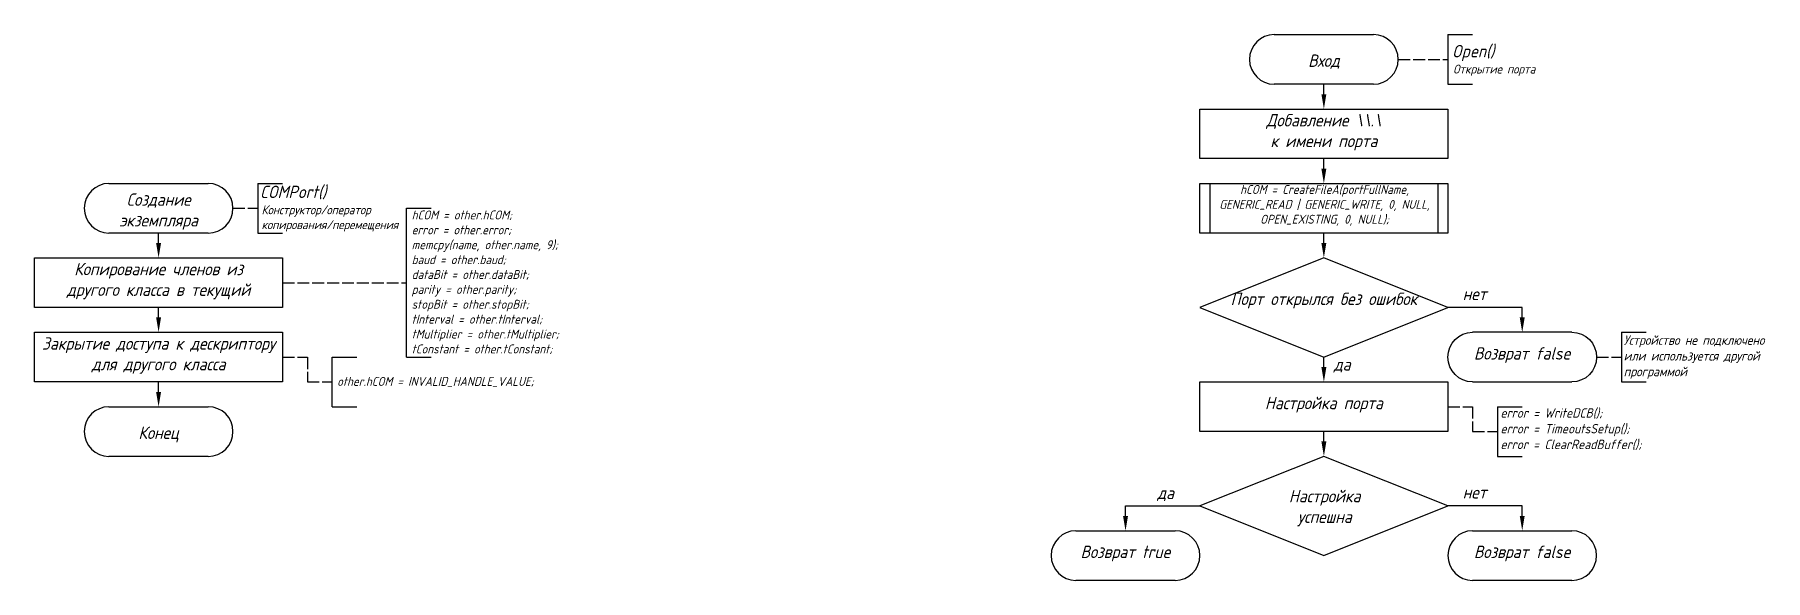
# Model space of a CAD drawing. Header units: millimetres. Extents: x -10 to 7940, y -346 to 297.
# Drawn here: x 1165 to 1514, y 165 to 275 of the extents above; entities that cross this region are included whole.
import ezdxf

# ---------------------------------------------------------------- set-up
doc = ezdxf.new("R2010")
doc.units = ezdxf.units.MM
doc.linetypes.add('ACAD_ISO02W100', pattern=[15, 12, -3])
doc.layers.add('С_обычная', color=7, linetype='Continuous', lineweight=30)
doc.layers.add('С_Штриховые', color=7, linetype='ACAD_ISO02W100', lineweight=30)
doc.styles.add('Гост', font='isocpeur.ttf', dxfattribs={"width": 0.9, "oblique": 15})

msp = doc.modelspace()

# ---------------------------------------------------------------- texts
at = {"layer": 'С_обычная', "style": 'Гост'}
for s, width, heights, insert, char_height, attachment_point in [('Open()', 32, [0], (1450.83, 272.92), 2.5, 1), ('Вход', 21.8632, [7.93], (1425, 271), 2.5, 2), ('Добавление \\\\\\\\.\\\\ к имени порта', 25.9522, [10.21], (1425, 259), 2.5, 2), ('COMPort()', 32, [0], (1210.44, 244.56), 2.5, 1), ('hCOM = CreateFileA(portFullName, GENERIC_READ | GENERIC_WRITE, 0, NULL, OPEN_EXISTING, 0, NULL);', 44.7661, [10.17], (1425.13, 244.69), 1.8, 2), ('Создание экземпляра', 21.8632, [7.93], (1190, 243), 2.5, 2), ('Копирование членов из другого класса в текущий', 42, [0], (1190, 229), 2.5, 2), ('Порт открылся без ошибок', 36.9873, [8.92], (1425, 223), 2.5, 2), ('нет', 11, [0], (1453, 224), 2.5, 1), ('Закрытие доступа к дескриптору для другого класса', 50, [10], (1190, 214), 2.5, 2), ('Возврат false', 27.6622, [0], (1465, 212), 2.5, 2), ('да', 8.1152, [3.77], (1427, 209.79), 2.5, 1), ('Настройка порта', 42, [0], (1425, 202), 2.5, 2), ('Конец', 21.8632, [7.93], (1190, 196), 2.5, 2), ('да', 11, [0], (1391.39, 183.88), 2.5, 1), ('Настройка успешна', 21.2409, [10.54], (1425.16, 183.24), 2.5, 2), ('нет', 11, [0], (1453, 184), 2.5, 1), ('Возврат true', 27.6622, [0], (1385, 172), 2.5, 2), ('Возврат false', 27.6622, [0], (1465, 172), 2.5, 2)]:
    msp.add_mtext_dynamic_manual_height_columns(s, width=width, gutter_width=17.5, heights=heights, dxfattribs=dict(at, insert=insert, char_height=char_height, attachment_point=attachment_point))
at = {"layer": 'С_обычная', "attachment_point": 1, "style": 'Гост'}
for s, insert, char_height, width in [('Открытие порта', (1451.07, 268.96), 1.8, 43.5075), ('Конструктор/оператор копирования/перемещения', (1210.76, 240.59), 1.8, 28.3803), ('hCOM = other.hCOM;\\Perror = other.error;\\Pmemcpy(name, other.name, 9);\\Pbaud = other.baud;\\PdataBit = other.dataBit;\\Pparity = other.parity;\\PstopBit = other.stopBit;\\PtInterval = other.tInterval;\\PtMultiplier = other.tMultiplier;\\PtConstant = other.tConstant;', (1241.04, 239.55), 1.8, 33.2099), ('Устройство не подключено или используется другой программой', (1485.46, 214.37), 1.9, 31.527), ('other.hCOM = INVALID_HANDLE_VALUE;', (1226, 206), 1.8, 53.037), ('error = WriteDCB();\\Perror = TimeoutsSetup();\\Perror = ClearReadBuffer();', (1460.61, 199.69), 1.9, 58.223)]:
    msp.add_mtext(s, dxfattribs=dict(at, insert=insert, char_height=char_height, width=width))

# ---------------------------------------------------------------- blocks, each defined once
blk = doc.blocks.new('A$C232F50DB')
at = {"layer": 'С_обычная'}
for p, q in [((-2.95, -0.36), (17.05, -0.36)), ((17.05, -10.36), (-2.95, -10.36))]:
    blk.add_line(p, q, dxfattribs=at)
for centre, start, end in [((-2.95, -5.36), 90, 270), ((17.05, -5.36), 270, 90)]:
    blk.add_arc(centre, 5, start, end, dxfattribs=at)

# ---------------------------------------------------------------- linework, layer by layer
at = {"layer": 'С_обычная'}
for p, q in [((1415, 275), (1435, 275)), ((1450, 275), (1450, 265)), ((1450, 275), (1455, 275)), ((1435, 265), (1415, 265)), ((1425, 263), (1425, 265)), ((1450, 265), (1455, 265)), ((1400, 260), (1450, 260)), ((1400, 250), (1400, 260)), ((1450, 260), (1450, 250)), ((1450, 250), (1400, 250)), ((1425, 248), (1425, 250)), ((1180, 245), (1200, 245)), ((1210, 245), (1215, 245)), ((1210, 245), (1210, 235)), ((1400, 245), (1450, 245)), ((1400, 235), (1400, 245)), ((1402, 245), (1402, 235)), ((1448, 245), (1448, 235)), ((1450, 245), (1450, 235)), ((1240, 240), (1245, 240)), ((1240, 210), (1240, 240)), ((1200, 235), (1180, 235)), ((1190, 233), (1190, 235)), ((1210, 235), (1215, 235)), ((1450, 235), (1400, 235)), ((1425, 233), (1425, 235)), ((1165, 230), (1215, 230)), ((1165, 220), (1165, 230)), ((1215, 230), (1215, 220)), ((1425, 230), (1400, 220)), ((1450, 220), (1425, 230)), ((1215, 220), (1165, 220)), ((1190, 218), (1190, 220)), ((1400, 220), (1425, 210)), ((1425, 210), (1450, 220)), ((1465, 220), (1450, 220)), ((1465, 218), (1465, 220)), ((1165, 215), (1215, 215)), ((1165, 205), (1165, 215)), ((1215, 215), (1215, 205)), ((1485, 215), (1485, 205)), ((1485, 215), (1490, 215)), ((1225, 210), (1230, 210)), ((1225, 200), (1225, 210)), ((1240, 210), (1245, 210)), ((1425, 208), (1425, 210)), ((1215, 205), (1165, 205)), ((1190, 203), (1190, 205)), ((1400, 205), (1450, 205)), ((1400, 195), (1400, 205)), ((1450, 205), (1450, 195)), ((1485, 205), (1490, 205)), ((1180, 200), (1200, 200)), ((1225, 200), (1230, 200)), ((1460, 200), (1460, 190)), ((1460, 200), (1465, 200)), ((1450, 195), (1400, 195)), ((1425, 193), (1425, 195)), ((1200, 190), (1180, 190)), ((1425, 190), (1400, 180)), ((1450, 180), (1425, 190)), ((1460, 190), (1465, 190)), ((1385, 178), (1385, 180)), ((1385, 180), (1400, 180)), ((1400, 180), (1425, 170)), ((1425, 170), (1450, 180)), ((1465, 180), (1450, 180)), ((1465, 178), (1465, 180))]:
    msp.add_line(p, q, dxfattribs=at)
for centre, start, end in [((1415, 270), 90, 270), ((1435, 270), 270, 90), ((1180, 240), 90, 270), ((1200, 240), 270, 90), ((1180, 195), 90, 270), ((1200, 195), 270, 90)]:
    msp.add_arc(centre, 5, start, end, dxfattribs=at)
for points in [[(1425.5, 263), (1424.5, 263), (1425, 260)], [(1425.5, 248), (1424.5, 248), (1425, 245)], [(1190.5, 233), (1189.5, 233), (1190, 230)], [(1425.5, 233), (1424.5, 233), (1425, 230)], [(1190.5, 218), (1189.5, 218), (1190, 215)], [(1464.5, 218), (1465.5, 218), (1465, 215)], [(1425.5, 208), (1424.5, 208), (1425, 205)], [(1190.5, 203), (1189.5, 203), (1190, 200)], [(1425.5, 193), (1424.5, 193), (1425, 190)], [(1385.5, 178), (1384.5, 178), (1385, 175)], [(1464.5, 178), (1465.5, 178), (1465, 175)]]:
    msp.add_solid(points, dxfattribs=at)
at = {"layer": 'С_Штриховые', "ltscale": 0.2}
for p, q in [((1440, 270), (1450, 270)), ((1205, 240), (1210, 240)), ((1215, 225), (1240, 225)), ((1215, 210), (1220, 210)), ((1220, 210), (1220, 205)), ((1480, 210), (1485, 210)), ((1220, 205), (1225, 205)), ((1450, 200), (1455, 200)), ((1455, 200), (1455, 195)), ((1455, 195), (1460, 195))]:
    msp.add_line(p, q, dxfattribs=at)

# ---------------------------------------------------------------- block references
at = {"layer": 'С_обычная', "xscale": -1}
msp.add_blockref('A$C232F50DB', (1472.05, 215.36), dxfattribs=at)
at = {"layer": 'С_обычная'}
for p in [(1377.95, 175.36), (1457.95, 175.36)]:
    msp.add_blockref('A$C232F50DB', p, dxfattribs=at)

msp.set_redraw_order([(e.dxf.handle, doc.entitydb.next_handle()) for e in msp.query("TEXT MTEXT ATTDEF DIMENSION ARC_DIMENSION")])  # texts and dimensions are drawn at this point

doc.saveas('drawing.dxf')
